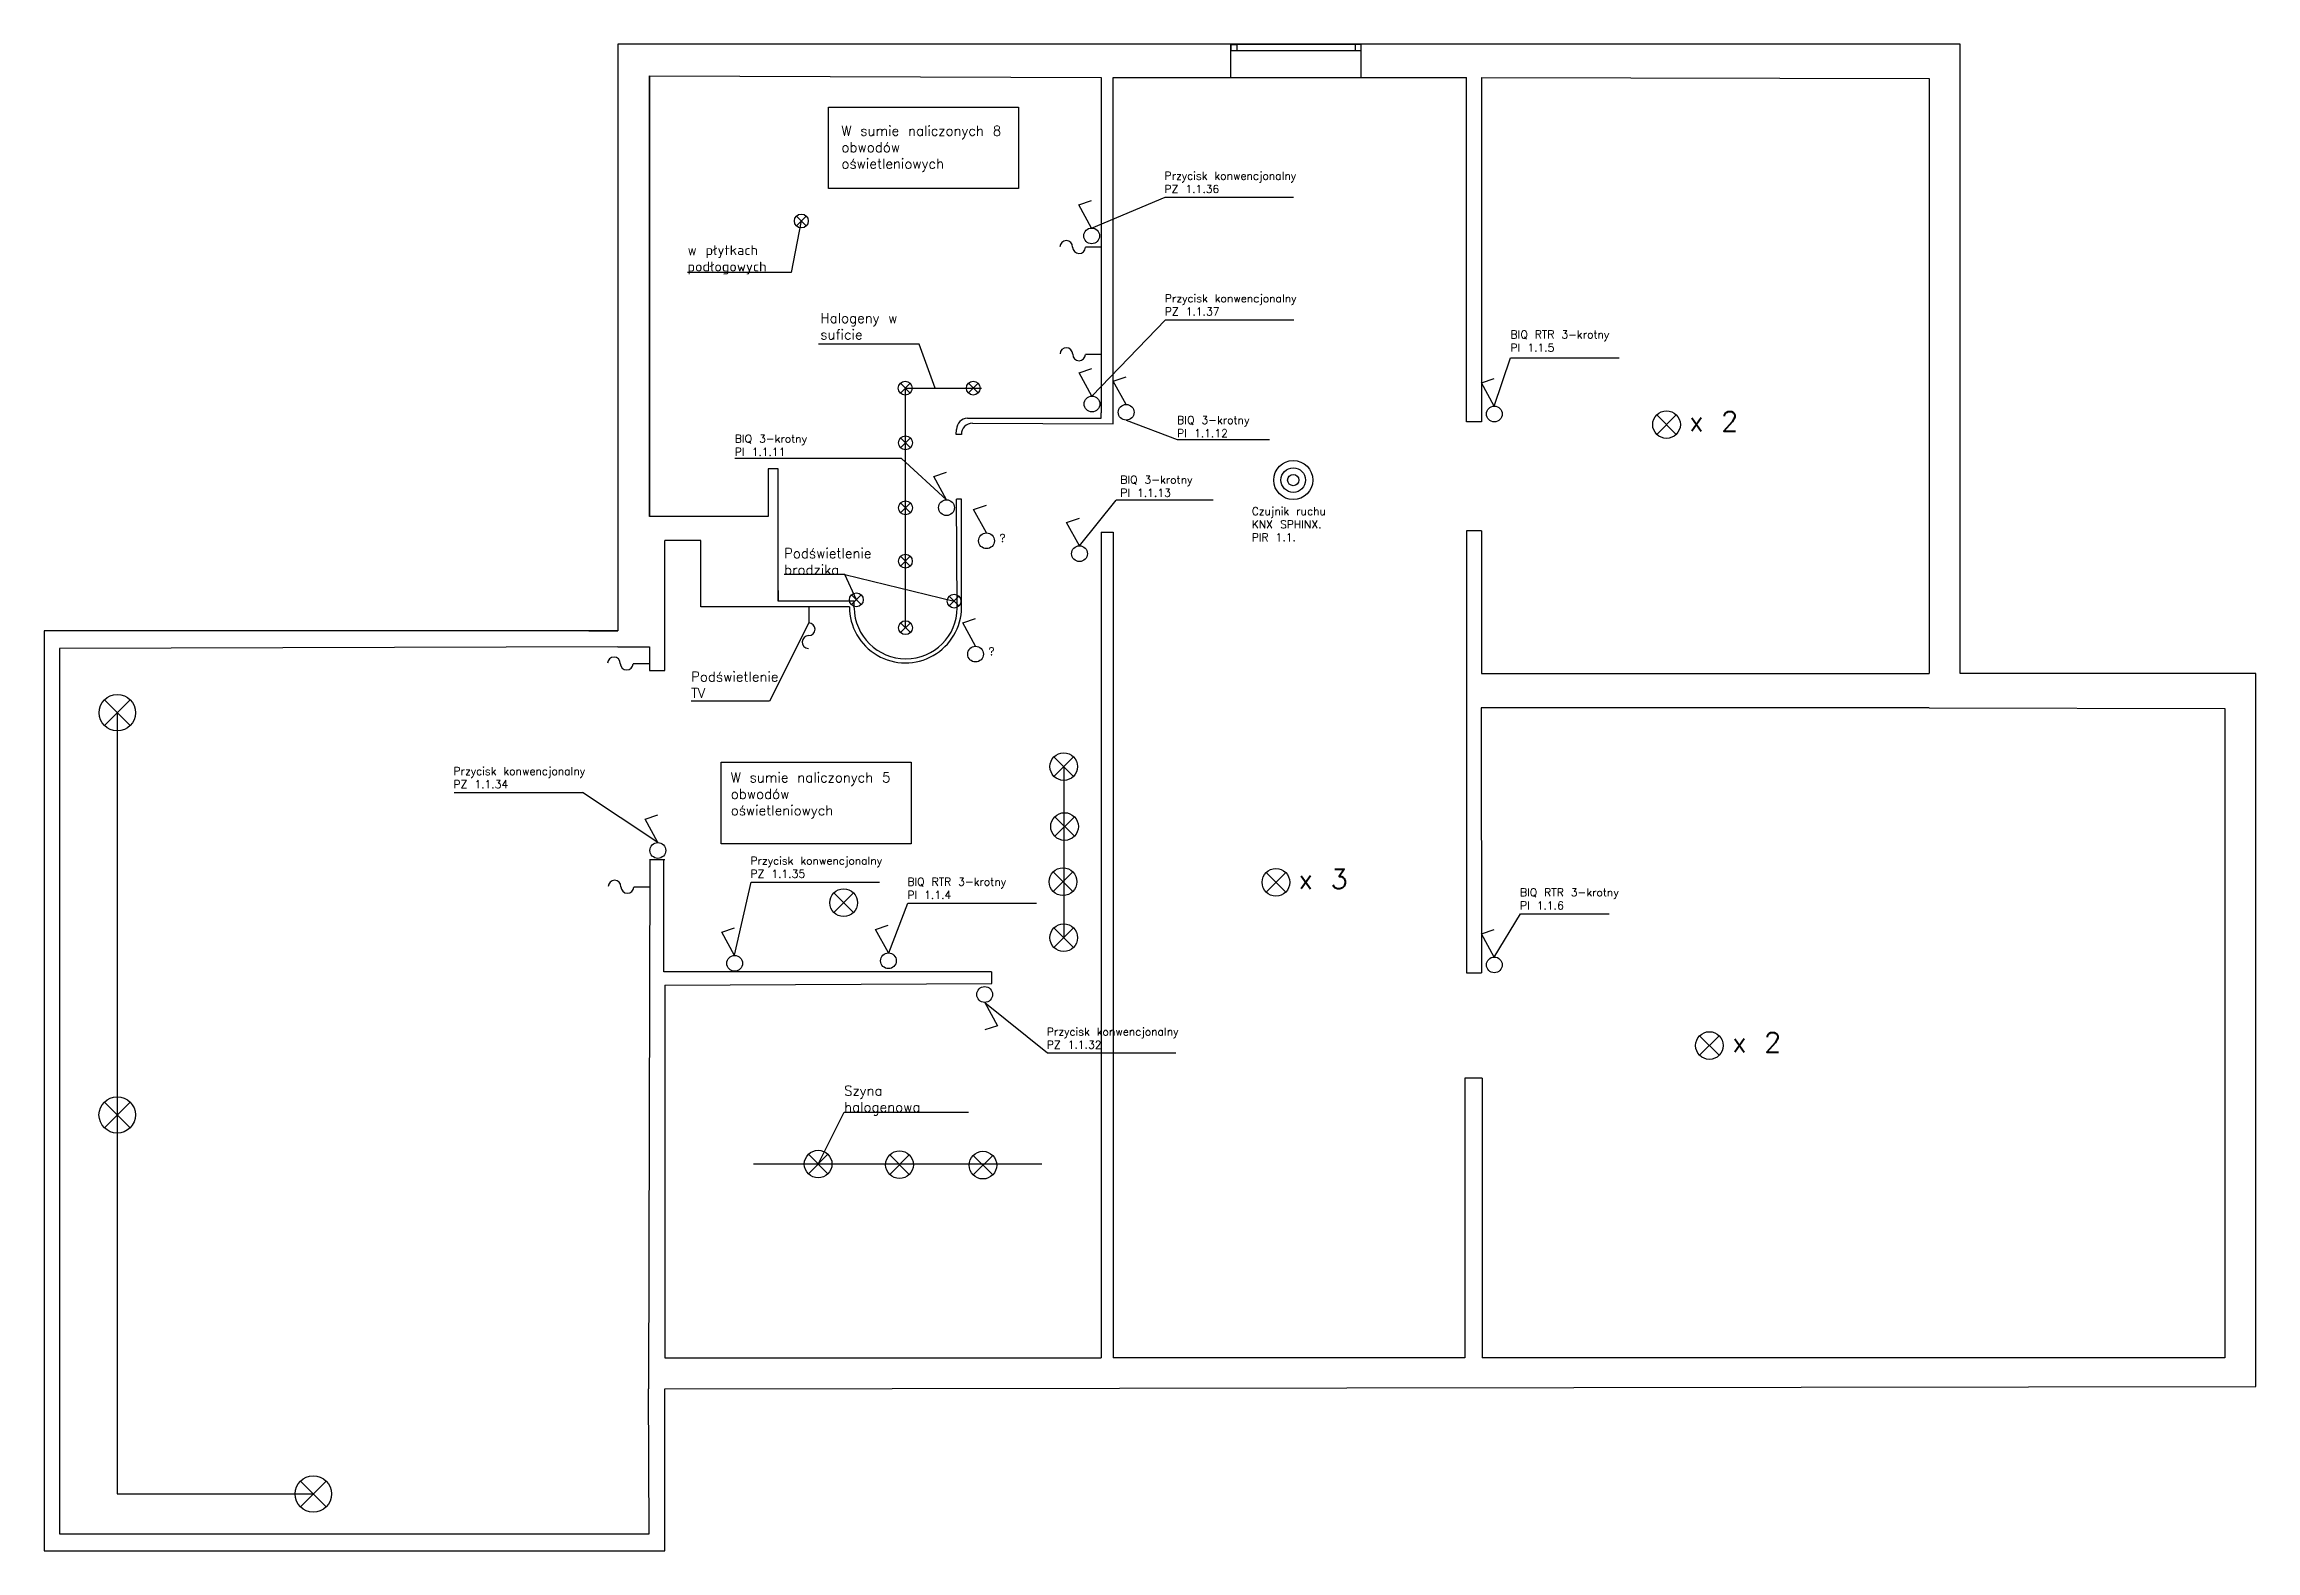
# Model space of a CAD drawing. Header units: millimetres. Extents: x -1884 to 3480, y 1823 to 3565.
# Drawn here: x 1235 to 3480, y 2035 to 3565 of the extents above; entities that cross this region are included whole.
import ezdxf

# ---------------------------------------------------------------- set-up
doc = ezdxf.new("R2010")
doc.units = ezdxf.units.MM
for name, color, linetype in [('Czujniki ruchu_becności', 7, 'Continuous'), ('Gniazda', 7, 'Continuous'), ('Opisy przyciskow', 84, 'Continuous'), ('Oświetlenie', 7, 'Continuous')]:
    doc.layers.add(name, color=color, linetype=linetype)
doc.styles.get("Standard").update_dxf_attribs({"font": 'txt.shx'})

msp = doc.modelspace()

# ---------------------------------------------------------------- texts
at = {"layer": 'Czujniki ruchu_becności', "insert": (2460.949, 3094.489), "char_height": 8, "width": 163.52847, "attachment_point": 1}
msp.add_mtext('Czujnik ruchu\\PKNX SPHINX.\\PPIR 1.1.', dxfattribs=at)
at = {"layer": 'Opisy przyciskow', "char_height": 8, "attachment_point": 1}
for s, insert in [('Przycisk konwencjonalny\\PPZ 1.1.36', (2372.475, 3434.999)), ('Przycisk konwencjonalny\\PPZ 1.1.37', (2372.807, 3310.554)), ('BIQ RTR 3-krotny\\PPI 1.1.5', (2723.784, 3273.85)), ('BIQ 3-krotny\\PPI 1.1.11', (1936.157, 3168.065)), ('BIQ 3-krotny\\PPI 1.1.12', (2385.332, 3186.974)), ('BIQ 3-krotny\\PPI 1.1.13', (2327.508, 3126.476)), ('Przycisk konwencjonalny\\PPZ 1.1.34', (1650.492, 2830.541)), ('Przycisk konwencjonalny\\PPZ 1.1.35', (1952.046, 2739.616)), ('BIQ RTR 3-krotny\\PPI 1.1.4', (2111.314, 2718.177)), ('BIQ RTR 3-krotny\\PPI 1.1.6', (2733.319, 2707.431)), ('Przycisk konwencjonalny\\PPZ 1.1.32', (2252.975, 2566.031))]:
    msp.add_mtext(s, dxfattribs=dict(at, insert=insert))
at = {"layer": 'Opisy przyciskow', "color": 0, "char_height": 8, "attachment_point": 1}
for insert in [(2204.841, 3067.149), (2193.709, 2952.059)]:
    msp.add_mtext('?', dxfattribs=dict(at, insert=insert))
at = {"layer": 'Oświetlenie', "attachment_point": 1}
for s, insert, char_height, width in [('W sumie naliczonych 8 obwodów oświetleniowych', (2044.405, 3481.703), 10, 181.38696), ('w płytkach podłogowych', (1888.013, 3360.542), 10, 109.86872), ('Halogeny w suficie', (2022.995, 3291.511), 10, 109.86872), ('{\\H2.5x;x 2} ', (2905.357, 3191.773), 8, 130.5204), ('Podświetlenie brodzika', (1986.085, 3052.748), 10, 109.86872), ('\\pxr3.9869;Podświetlenie TV', (1891.652, 2927.456), 10, 104.73075), ('W sumie naliczonych 5 obwodów oświetleniowych', (1931.998, 2825.072), 10, 181.38696), ('{\\H2.5x;x 3} ', (2508.735, 2727.007), 8, 130.5204), ('{\\H2.5x;x 2} ', (2948.905, 2561.232), 8, 130.5204), ('Szyna halogenowa', (2047.067, 2507.008), 10, 109.86872)]:
    msp.add_mtext(s, dxfattribs=dict(at, insert=insert, char_height=char_height, width=width))

# ---------------------------------------------------------------- linework, layer by layer
for p, q in [((3180.469, 3564.602), (1817.469, 3564.602)), ((1817.469, 3564.602), (1817.469, 2969.002)), ((2439.924, 3530.914), (2439.924, 3564.16)), ((2439.924, 3564.16), (2439.924, 3558.16)), ((2439.924, 3564.16), (2445.924, 3564.16)), ((2439.924, 3558.16), (2571.924, 3558.16)), ((2445.924, 3564.16), (2445.924, 3558.16)), ((2571.924, 3564.16), (2445.924, 3564.16)), ((2571.924, 3564.16), (2565.924, 3564.16)), ((2565.924, 3564.16), (2565.924, 3558.16)), ((2571.924, 3564.16), (2571.924, 3530.93)), ((3180.469, 2925.602), (3180.469, 3564.602)), ((1849.469, 3532.602), (1849.469, 3085.13)), ((1849.469, 3085.13), (1849.469, 3532.602)), ((1849.469, 3532.602), (2308.227, 3530.943)), ((2308.227, 3530.943), (2308.227, 3190.171)), ((2308.227, 3529.732), (2308.227, 3190.171)), ((2320.424, 3530.899), (2678.953, 3530.943)), ((2320.424, 3190.644), (2320.424, 3530.943)), ((2678.953, 3181.172), (2678.953, 3530.943)), ((2694.245, 3530.943), (2694.245, 3181.172)), ((2694.245, 3530.943), (3148.953, 3529.732)), ((3148.953, 3529.732), (3148.953, 2925.602)), ((2308.227, 3184.906), (2308.227, 3190.171)), ((2320.424, 3179.308), (2320.424, 3190.644)), ((2160.861, 3168.311), (2161.219, 3173.396)), ((2166.175, 3168.311), (2160.861, 3168.311)), ((2172.442, 3184.906), (2308.227, 3184.906)), ((2177.398, 3179.821), (2320.424, 3179.308)), ((2694.245, 3181.172), (2678.953, 3181.172)), ((1980.026, 3133.472), (1970.03, 3133.472)), ((1970.03, 3133.472), (1970.03, 3085.13)), ((1980.026, 2998.956), (1980.026, 3133.472)), ((2161.887, 2992.322), (2161.243, 3102.677)), ((2166.326, 2992.861), (2166.326, 3102.677)), ((1970.03, 3085.13), (1849.469, 3085.13)), ((1901.678, 3060.602), (1864.953, 3060.602)), ((1864.953, 2928.716), (1864.953, 3060.602)), ((1901.678, 2993.486), (1901.678, 3060.602)), ((2308.227, 3069.003), (2308.227, 2230.732)), ((2308.227, 3069.003), (2320.424, 3069.003)), ((2320.424, 3069.003), (2320.424, 2230.732)), ((2694.245, 3070.611), (2678.953, 3070.611)), ((2678.953, 3070.611), (2678.953, 2621.763)), ((2694.245, 3070.611), (2694.245, 2925.602)), ((1980.026, 3009.947), (1980.026, 2998.956)), ((2052.496, 2993.486), (1901.678, 2993.486)), ((2057.344, 2998.956), (1980.026, 2998.956)), ((2057.344, 2992.322), (2057.344, 2998.956)), ((1817.469, 2969.002), (1234.907, 2969.002)), ((1234.907, 2969.002), (1234.907, 2034.882)), ((1788.001, 2969.002), (1817.469, 2969.002)), ((1817.469, 2952.602), (1250.245, 2950.943)), ((1250.245, 2950.943), (1250.245, 2051.943)), ((1817.469, 2952.602), (1849.469, 2952.602)), ((1849.469, 2952.602), (1849.469, 2928.716)), ((1849.469, 2928.716), (1864.953, 2928.716)), ((2694.245, 2925.602), (3148.953, 2925.602)), ((3148.953, 2925.602), (3148.953, 2925.602)), ((3480.469, 2925.602), (3180.469, 2925.602)), ((3480.469, 2201.602), (3480.469, 2925.602)), ((2693.953, 2890.732), (2694.245, 2621.763)), ((3148.953, 2890.732), (2693.953, 2890.732)), ((3148.953, 2890.732), (3448.953, 2890.107)), ((3448.953, 2890.107), (3448.953, 2230.732)), ((1849.953, 2737.026), (1848.416, 2199.365)), ((1849.953, 2736.812), (1864.953, 2736.792)), ((1864.138, 2622.894), (1864.138, 2736.793)), ((2196.907, 2622.894), (1864.138, 2622.894)), ((1864.953, 2609.284), (2196.939, 2610.729)), ((1864.953, 2609.284), (1864.953, 2469.798)), ((2196.939, 2610.729), (2196.939, 2622.818)), ((2678.953, 2621.763), (2694.245, 2621.763)), ((2694.87, 2514.672), (2677.287, 2514.672)), ((2677.287, 2514.672), (2677.287, 2230.727)), ((2694.87, 2514.672), (2694.87, 2230.732)), ((1864.953, 2469.798), (1864.953, 2230.732)), ((1864.953, 2230.732), (2308.227, 2230.732)), ((2677.287, 2230.727), (2320.424, 2230.732)), ((3448.953, 2230.732), (2694.87, 2230.732)), ((1865.129, 2199.387), (3480.469, 2201.602)), ((1849.245, 2051.943), (1848.416, 2199.365)), ((1865.129, 2034.882), (1865.129, 2199.387)), ((1250.245, 2051.943), (1849.245, 2051.943)), ((1234.907, 2034.882), (1865.129, 2034.882))]:
    msp.add_line(p, q)
for centre in [(2172.862, 3173.27), (2177.818, 3168.186)]:
    msp.add_arc(centre, 11.643, 92.068561, 179.381163)
for centre, major_axis, ratio, start_param, end_param in [((2109.411, 2993.173), (56.915, -0.313), 0.99738519, 3.14159265, 6.28318531), ((2109.615, 2992.322), (-51.457, 9.3), 0.9882506, 0.18088698, 3.32247963)]:
    msp.add_ellipse(centre, major_axis=major_axis, ratio=ratio, start_param=start_param, end_param=end_param)
at = {"layer": 'Czujniki ruchu_becności'}
for radius in [19.818, 12.474, 5.74]:
    msp.add_circle((2503.147, 3122.054), radius, dxfattribs=at)
at = {"layer": 'Gniazda'}
for p, q in [((2166.326, 3102.677), (2161.243, 3102.677)), ((1309.05, 2885.856), (1309.05, 2092.593)), ((1309.05, 2092.593), (1508.047, 2092.593)), ((1309.05, 2092.593), (1309.05, 2092.593))]:
    msp.add_line(p, q, dxfattribs=at)
at = {"layer": 'Opisy przyciskow'}
for p, q in [((2298.417, 3377.979), (2372.983, 3409.299)), ((2372.983, 3409.299), (2503.526, 3409.299)), ((2298.75, 3207.258), (2373.315, 3284.854)), ((2373.315, 3284.854), (2503.859, 3284.854)), ((2707.297, 3197.166), (2723.784, 3246.072)), ((2723.784, 3246.072), (2834.1, 3246.072)), ((2333.476, 3182.903), (2385.332, 3163.14)), ((2105.354, 3144.023), (1936.157, 3144.023)), ((2151.085, 3102.038), (2105.354, 3144.023)), ((2385.332, 3163.14), (2479.046, 3163.14)), ((2286.076, 3055.314), (2323.222, 3101.768)), ((2421.793, 3101.768), (2323.222, 3101.768)), ((1651, 2804.84), (1781.544, 2804.84)), ((1857.978, 2753.965), (1781.544, 2804.84)), ((1935.835, 2639.546), (1952.554, 2713.915)), ((1952.554, 2713.915), (2083.098, 2713.915)), ((2092.355, 2641.942), (2111.822, 2692.476)), ((2111.822, 2692.476), (2242.365, 2692.476)), ((2707.297, 2637.757), (2733.827, 2681.461)), ((2733.827, 2681.461), (2823.932, 2681.461)), ((2189.835, 2591.689), (2253.483, 2540.33)), ((2253.483, 2540.33), (2384.027, 2540.33))]:
    msp.add_line(p, q, dxfattribs=at)
at = {"layer": 'Oświetlenie'}
for p, q in [((2285.365, 3401.673), (2298.308, 3405.988)), ((2298.417, 3377.979), (2285.365, 3401.673)), ((2003.65, 3385.126), (1993.432, 3332.906)), ((2008.616, 3380.159), (1998.683, 3390.092)), ((2008.616, 3390.092), (1998.683, 3380.159)), ((2308.227, 3358.423), (2292.066, 3358.423)), ((1993.432, 3332.906), (1888.013, 3332.906)), ((2123.352, 3260.173), (2021.024, 3260.173)), ((2139.509, 3215.375), (2123.352, 3260.173)), ((2285.698, 3230.952), (2298.641, 3235.268)), ((2308.378, 3249.6), (2292.217, 3249.6)), ((2114.136, 3210.361), (2104.203, 3220.295)), ((2114.136, 3220.295), (2104.203, 3210.361)), ((2109.37, 2972.161), (2109.37, 3215.375)), ((2109.37, 3215.375), (2186.639, 3215.375)), ((2183.206, 3210.473), (2173.273, 3220.406)), ((2183.206, 3220.406), (2173.273, 3210.473)), ((2298.75, 3207.258), (2285.698, 3230.952)), ((2320.424, 3222.591), (2333.367, 3226.906)), ((2333.476, 3198.897), (2320.424, 3222.591)), ((2694.245, 3220.86), (2707.189, 3225.176)), ((2707.297, 3197.166), (2694.245, 3220.86)), ((2892.094, 3168.488), (2872.228, 3188.354)), ((2892.094, 3188.354), (2872.228, 3168.488)), ((2114.362, 3154.854), (2104.429, 3164.787)), ((2114.362, 3164.787), (2104.429, 3154.854)), ((2138.034, 3125.732), (2150.977, 3130.048)), ((2151.085, 3102.038), (2138.034, 3125.732)), ((2114.444, 3088.917), (2104.511, 3098.85)), ((2114.444, 3098.85), (2104.511, 3088.917)), ((2178.64, 3092.118), (2191.583, 3096.433)), ((2191.692, 3068.424), (2178.64, 3092.118)), ((2273.024, 3079.008), (2285.968, 3083.324)), ((2286.076, 3055.314), (2273.024, 3079.008)), ((2114.283, 3034.699), (2104.35, 3044.632)), ((2114.283, 3044.632), (2104.35, 3034.699)), ((2047.921, 3026.081), (1986.085, 3026.081)), ((2059.52, 3000.51), (2047.921, 3026.081)), ((2047.921, 3026.081), (2158.736, 2999.175)), ((2011.288, 2993.26), (2011.288, 2977.099)), ((2064.486, 2995.543), (2054.553, 3005.476)), ((2064.486, 3005.476), (2054.553, 2995.543)), ((2163.703, 2994.209), (2153.77, 3004.142)), ((2163.703, 3004.142), (2153.77, 2994.209)), ((2011.288, 2977.099), (1971.415, 2897.456)), ((2114.336, 2967.194), (2104.403, 2977.127)), ((2114.336, 2977.127), (2104.403, 2967.194)), ((2167.508, 2977.028), (2180.451, 2981.343)), ((2180.56, 2953.334), (2167.508, 2977.028)), ((1848.956, 2935.56), (1832.795, 2935.56)), ((1322.131, 2872.775), (1295.968, 2898.937)), ((1322.131, 2898.937), (1295.968, 2872.775)), ((1971.415, 2897.456), (1891.652, 2897.456)), ((2280.045, 2821.228), (2260.179, 2841.094)), ((2280.045, 2841.094), (2260.179, 2821.228)), ((2270.112, 2831.161), (2270.112, 2658.756)), ((1844.926, 2777.658), (1857.869, 2781.974)), ((1857.978, 2753.965), (1844.926, 2777.658)), ((2280.858, 2760.322), (2260.992, 2780.188)), ((2280.858, 2780.188), (2260.992, 2760.322)), ((2279.232, 2704.287), (2259.366, 2724.153)), ((2279.232, 2724.153), (2259.366, 2704.287)), ((2495.472, 2703.721), (2475.606, 2723.587)), ((2495.472, 2723.587), (2475.606, 2703.721)), ((1849.62, 2708.847), (1833.459, 2708.847)), ((2056.512, 2682.965), (2036.646, 2702.831)), ((2056.512, 2702.831), (2036.646, 2682.965)), ((1922.891, 2663.043), (1935.835, 2667.358)), ((1935.943, 2639.349), (1922.891, 2663.043)), ((2079.029, 2665.636), (2091.972, 2669.952)), ((2092.081, 2641.942), (2079.029, 2665.636)), ((2280.045, 2647.441), (2260.179, 2667.307)), ((2280.045, 2667.307), (2260.179, 2647.441)), ((2694.245, 2661.451), (2707.189, 2665.767)), ((2707.297, 2637.757), (2694.245, 2661.451)), ((2189.835, 2591.689), (2202.887, 2567.995)), ((2202.887, 2567.995), (2189.944, 2563.679)), ((2935.642, 2537.947), (2915.776, 2557.813)), ((2935.642, 2557.813), (2915.776, 2537.947)), ((1322.097, 2464.387), (1295.935, 2490.55)), ((1322.097, 2490.55), (1295.935, 2464.387)), ((2020.744, 2427.519), (2047.067, 2480.342)), ((2047.067, 2480.342), (2173.485, 2480.342)), ((1954.972, 2427.769), (2247.713, 2427.769)), ((2030.677, 2417.586), (2010.811, 2437.452)), ((2030.677, 2437.452), (2010.811, 2417.586)), ((2113.268, 2416.98), (2093.402, 2436.846)), ((2113.268, 2436.846), (2093.402, 2416.98)), ((2197.958, 2416.486), (2178.091, 2436.352)), ((2197.958, 2436.352), (2178.091, 2416.486)), ((1521.129, 2079.512), (1494.966, 2105.674)), ((1521.129, 2105.674), (1494.966, 2079.512))]:
    msp.add_line(p, q, dxfattribs=at)
for points in [[(2031.149, 3500.613), (2224.09, 3500.613), (2224.09, 3417.978), (2031.149, 3417.978)], [(1922.094, 2835.453), (2115.035, 2835.453), (2115.035, 2752.818), (1922.094, 2752.818)]]:
    msp.add_lwpolyline(points, close=True, dxfattribs=at)
for centre, radius in [((2003.65, 3385.126), 7.024), ((2298.417, 3369.982), 7.997), ((2109.169, 3215.328), 7.024), ((2178.239, 3215.439), 7.024), ((2298.75, 3199.261), 7.997), ((2333.476, 3190.9), 7.997), ((2707.297, 3189.169), 7.997), ((2882.161, 3178.421), 14.047), ((2109.395, 3159.82), 7.024), ((2109.478, 3093.884), 7.024), ((2151.085, 3094.041), 7.997), ((2191.692, 3060.427), 7.997), ((2286.076, 3047.317), 7.997), ((2109.316, 3039.666), 7.024), ((2059.52, 3000.51), 7.024), ((2158.736, 2999.175), 7.024), ((2109.37, 2972.161), 7.024), ((2180.56, 2945.337), 7.997), ((1309.05, 2885.856), 18.5), ((2270.112, 2831.161), 14.047), ((2270.925, 2770.255), 14.047), ((1857.978, 2745.967), 7.997), ((2269.299, 2714.22), 14.047), ((2485.539, 2713.654), 14.047), ((2046.579, 2692.898), 14.047), ((2270.112, 2657.374), 14.047), ((1935.943, 2631.352), 7.997), ((2092.081, 2633.945), 7.997), ((2707.297, 2629.76), 7.997), ((2189.835, 2599.686), 7.997), ((2925.709, 2547.88), 14.047), ((1309.016, 2477.469), 18.5), ((2020.744, 2427.519), 14.047), ((2103.335, 2426.913), 14.047), ((2188.025, 2426.419), 14.047), ((1508.047, 2092.593), 18.5)]:
    msp.add_circle(centre, radius, dxfattribs=at)
for centre, start, end in [((2272.635, 3358.752), 359.285455, 178.518681), ((2285.59, 3358.59), 179.285455, 358.518681), ((2272.785, 3249.929), 359.285455, 178.518681), ((2285.741, 3249.768), 179.285455, 358.518681), ((2010.959, 2957.668), 89.285455, 268.518681), ((2011.121, 2970.623), 269.285455, 88.518681), ((1813.364, 2935.89), 359.285455, 178.518681), ((1826.319, 2935.728), 179.285455, 358.518681), ((1814.028, 2709.176), 359.285455, 178.518681), ((1826.983, 2709.014), 179.285455, 358.518681)]:
    msp.add_arc(centre, 6.478, start, end, dxfattribs=at)

msp.set_redraw_order([(e.dxf.handle, doc.entitydb.next_handle()) for e in msp.query("TEXT MTEXT ATTDEF DIMENSION ARC_DIMENSION")])  # texts and dimensions are drawn at this point

doc.saveas('drawing.dxf')
